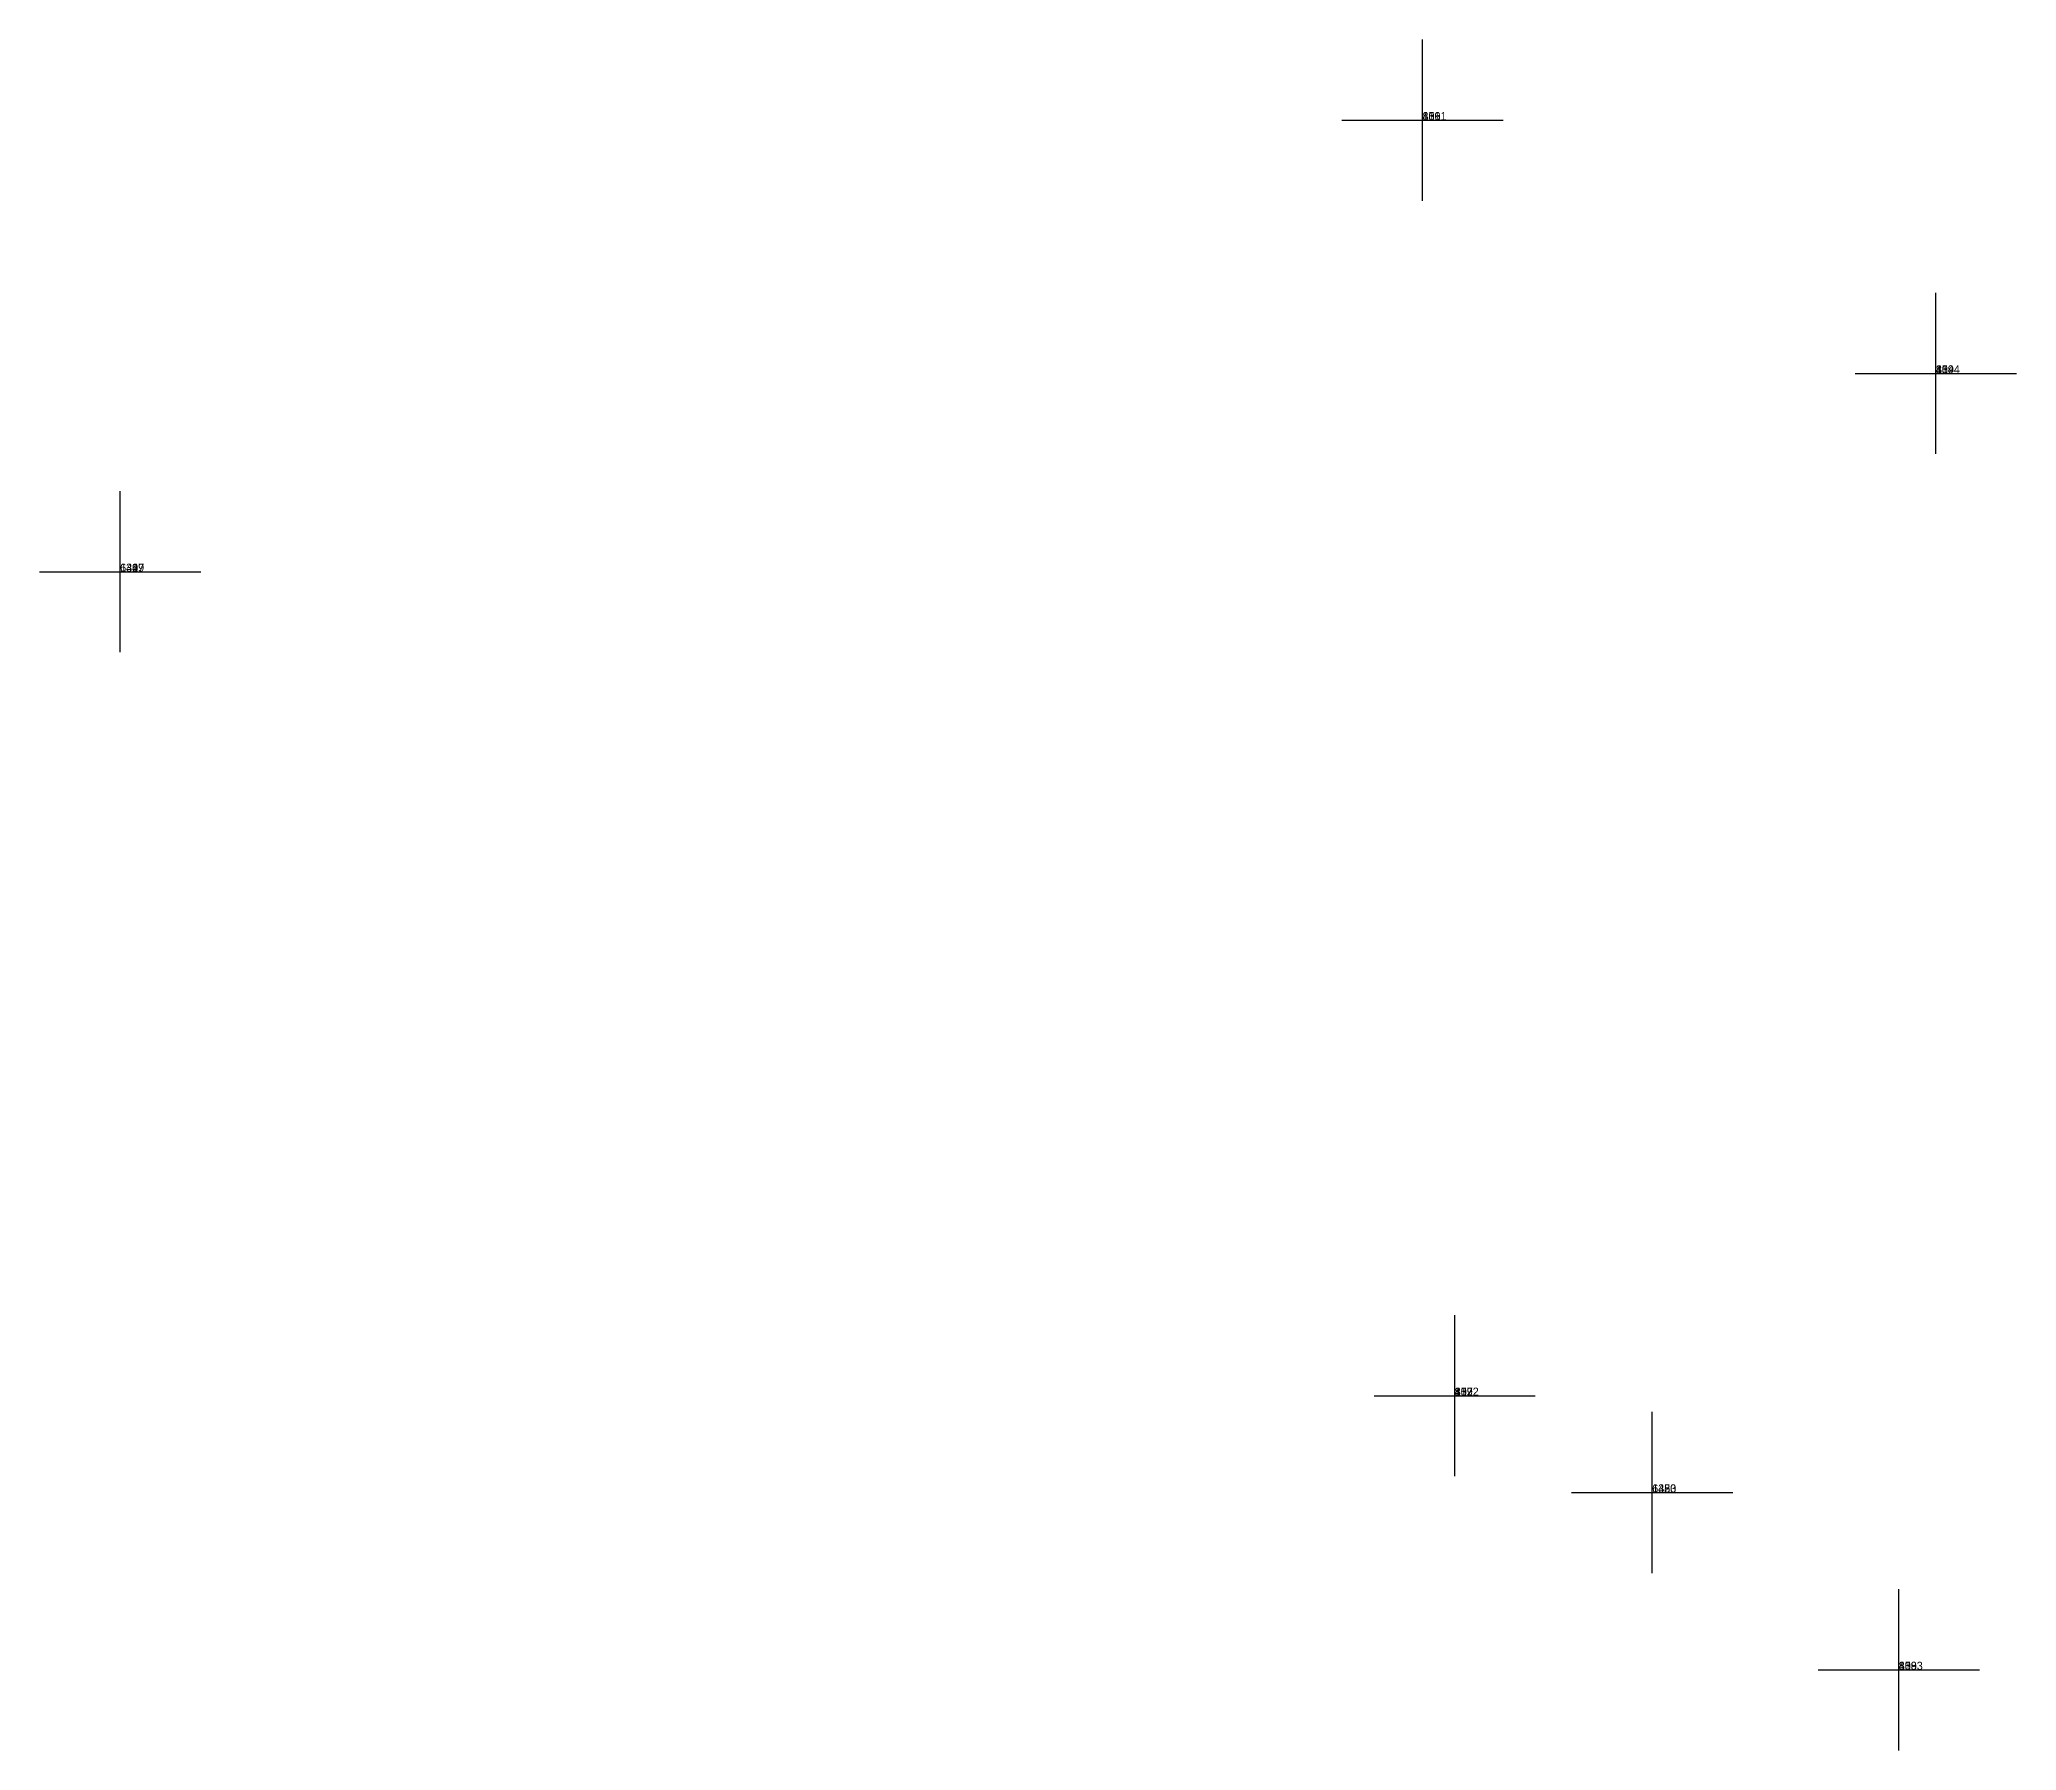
# Model space of a CAD drawing. Extents: x 581016 to 32581281, y 5319910 to 5321142.
# Drawn here: x 582483.97 to 582508.5, y 5320012.96 to 5320034.18 of the extents above; entities that cross this region are included whole.
import ezdxf

# ---------------------------------------------------------------- set-up
doc = ezdxf.new("R2010")
doc.units = 0
doc.header["$PDMODE"] = 2

msp = doc.modelspace()

# ---------------------------------------------------------------- texts
at = {"linetype": 'CONTINUOUS'}
for s, p in [('416', (582501.13, 5320033.18)), ('831', (582501.13, 5320033.18)), ('156', (582501.13, 5320033.18)), ('1091', (582501.13, 5320033.18)), ('419', (582507.5, 5320030.04)), ('834', (582507.5, 5320030.04)), ('159', (582507.5, 5320030.04)), ('1094', (582507.5, 5320030.04)), ('632', (582484.97, 5320027.58)), ('644', (582484.97, 5320027.58)), ('1307', (582484.97, 5320027.58)), ('1319', (582484.97, 5320027.58)), ('417', (582501.53, 5320017.36)), ('832', (582501.53, 5320017.36)), ('1092', (582501.53, 5320017.36)), ('157', (582501.53, 5320017.36)), ('645', (582503.98, 5320016.16)), ('648', (582503.98, 5320016.16)), ('1320', (582503.98, 5320016.16)), ('1323', (582503.98, 5320016.16)), ('418', (582507.04, 5320013.96)), ('833', (582507.04, 5320013.96)), ('158', (582507.04, 5320013.96)), ('1093', (582507.04, 5320013.96))]:
    msp.add_text(s, height=0.1, dxfattribs=at).set_placement(p)

# ---------------------------------------------------------------- linework, layer by layer
at = {"linetype": 'CONTINUOUS'}
for p in [(582501.13, 5320033.18), (582501.13, 5320033.18), (582501.13, 5320033.18), (582501.13, 5320033.18), (582507.5, 5320030.04), (582507.5, 5320030.04), (582507.5, 5320030.04), (582507.5, 5320030.04), (582484.97, 5320027.58), (582484.97, 5320027.58), (582484.97, 5320027.58), (582484.97, 5320027.58), (582501.53, 5320017.36), (582501.53, 5320017.36), (582501.53, 5320017.36), (582501.53, 5320017.36), (582503.98, 5320016.16), (582503.98, 5320016.16), (582503.98, 5320016.16), (582503.98, 5320016.16), (582507.04, 5320013.96), (582507.04, 5320013.96), (582507.04, 5320013.96), (582507.04, 5320013.96)]:
    msp.add_point(p, dxfattribs=at)

msp.set_redraw_order([(e.dxf.handle, doc.entitydb.next_handle()) for e in msp.query("TEXT MTEXT ATTDEF DIMENSION ARC_DIMENSION")])  # texts and dimensions are drawn at this point

doc.saveas('drawing.dxf')
